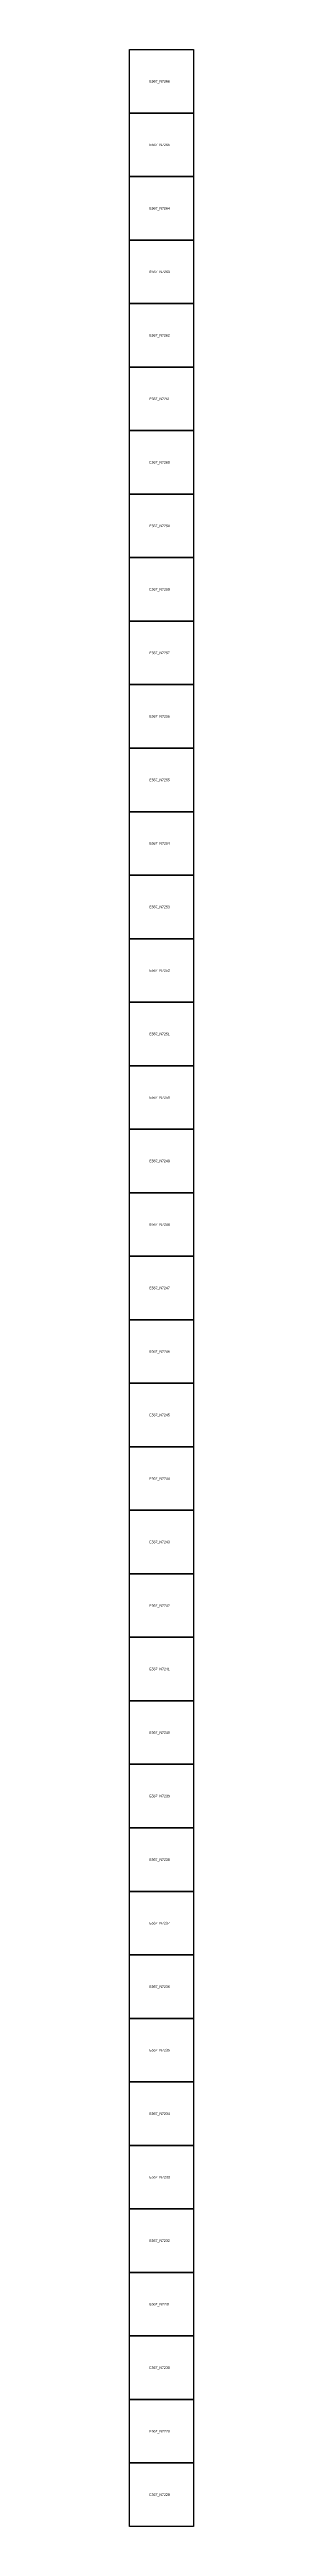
# Model space of a CAD drawing. Extents: x 546000 to 599000, y 7210000 to 7363000.
# Drawn here: x 567000 to 568000, y 7228000 to 7267000 of the extents above; entities that cross this region are included whole.
import ezdxf

# ---------------------------------------------------------------- set-up
doc = ezdxf.new("R2010")
doc.units = 0
doc.layers.add('FEATUREATTRIBS', color=7, linetype='Continuous')

msp = doc.modelspace()

# ---------------------------------------------------------------- linework, layer by layer
at = {"layer": 'FEATUREATTRIBS'}
for points in [[(567000, 7266000), (567000, 7267000), (568000, 7267000), (568000, 7266000)], [(567000, 7265000), (567000, 7266000), (568000, 7266000), (568000, 7265000)], [(567000, 7264000), (567000, 7265000), (568000, 7265000), (568000, 7264000)], [(567000, 7263000), (567000, 7264000), (568000, 7264000), (568000, 7263000)], [(567000, 7262000), (567000, 7263000), (568000, 7263000), (568000, 7262000)], [(567000, 7261000), (567000, 7262000), (568000, 7262000), (568000, 7261000)], [(567000, 7260000), (567000, 7261000), (568000, 7261000), (568000, 7260000)], [(567000, 7259000), (567000, 7260000), (568000, 7260000), (568000, 7259000)], [(567000, 7258000), (567000, 7259000), (568000, 7259000), (568000, 7258000)], [(567000, 7257000), (567000, 7258000), (568000, 7258000), (568000, 7257000)], [(567000, 7256000), (567000, 7257000), (568000, 7257000), (568000, 7256000)], [(567000, 7255000), (567000, 7256000), (568000, 7256000), (568000, 7255000)], [(567000, 7254000), (567000, 7255000), (568000, 7255000), (568000, 7254000)], [(567000, 7253000), (567000, 7254000), (568000, 7254000), (568000, 7253000)], [(567000, 7252000), (567000, 7253000), (568000, 7253000), (568000, 7252000)], [(567000, 7251000), (567000, 7252000), (568000, 7252000), (568000, 7251000)], [(567000, 7250000), (567000, 7251000), (568000, 7251000), (568000, 7250000)], [(567000, 7249000), (567000, 7250000), (568000, 7250000), (568000, 7249000)], [(567000, 7248000), (567000, 7249000), (568000, 7249000), (568000, 7248000)], [(567000, 7247000), (567000, 7248000), (568000, 7248000), (568000, 7247000)], [(567000, 7246000), (567000, 7247000), (568000, 7247000), (568000, 7246000)], [(567000, 7245000), (567000, 7246000), (568000, 7246000), (568000, 7245000)], [(567000, 7244000), (567000, 7245000), (568000, 7245000), (568000, 7244000)], [(567000, 7243000), (567000, 7244000), (568000, 7244000), (568000, 7243000)], [(567000, 7242000), (567000, 7243000), (568000, 7243000), (568000, 7242000)], [(567000, 7241000), (567000, 7242000), (568000, 7242000), (568000, 7241000)], [(567000, 7240000), (567000, 7241000), (568000, 7241000), (568000, 7240000)], [(567000, 7239000), (567000, 7240000), (568000, 7240000), (568000, 7239000)], [(567000, 7238000), (567000, 7239000), (568000, 7239000), (568000, 7238000)], [(567000, 7237000), (567000, 7238000), (568000, 7238000), (568000, 7237000)], [(567000, 7236000), (567000, 7237000), (568000, 7237000), (568000, 7236000)], [(567000, 7235000), (567000, 7236000), (568000, 7236000), (568000, 7235000)], [(567000, 7234000), (567000, 7235000), (568000, 7235000), (568000, 7234000)], [(567000, 7233000), (567000, 7234000), (568000, 7234000), (568000, 7233000)], [(567000, 7232000), (567000, 7233000), (568000, 7233000), (568000, 7232000)], [(567000, 7231000), (567000, 7232000), (568000, 7232000), (568000, 7231000)], [(567000, 7230000), (567000, 7231000), (568000, 7231000), (568000, 7230000)], [(567000, 7229000), (567000, 7230000), (568000, 7230000), (568000, 7229000)], [(567000, 7228000), (567000, 7229000), (568000, 7229000), (568000, 7228000)]]:
    msp.add_lwpolyline(points, close=True, dxfattribs=at)

# ---------------------------------------------------------------- texts
for s, p in [('E567_N7266', (567308, 7266480)), ('E567_N7265', (567308, 7265480)), ('E567_N7264', (567308, 7264480)), ('E567_N7263', (567308, 7263480)), ('E567_N7262', (567308, 7262480)), ('E567_N7261', (567308, 7261480)), ('E567_N7260', (567308, 7260480)), ('E567_N7259', (567308, 7259480)), ('E567_N7258', (567308, 7258480)), ('E567_N7257', (567308, 7257480)), ('E567_N7256', (567308, 7256480)), ('E567_N7255', (567308, 7255480)), ('E567_N7254', (567308, 7254480)), ('E567_N7253', (567308, 7253480)), ('E567_N7252', (567308, 7252480)), ('E567_N7251', (567308, 7251480)), ('E567_N7250', (567308, 7250480)), ('E567_N7249', (567308, 7249480)), ('E567_N7248', (567308, 7248480)), ('E567_N7247', (567308, 7247480)), ('E567_N7246', (567308, 7246480)), ('E567_N7245', (567308, 7245480)), ('E567_N7244', (567308, 7244480)), ('E567_N7243', (567308, 7243480)), ('E567_N7242', (567308, 7242480)), ('E567_N7241', (567308, 7241480)), ('E567_N7240', (567308, 7240480)), ('E567_N7239', (567308, 7239480)), ('E567_N7238', (567308, 7238480)), ('E567_N7237', (567308, 7237480)), ('E567_N7236', (567308, 7236480)), ('E567_N7235', (567308, 7235480)), ('E567_N7234', (567308, 7234480)), ('E567_N7233', (567308, 7233480)), ('E567_N7232', (567308, 7232480)), ('E567_N7231', (567308, 7231480)), ('E567_N7230', (567308, 7230480)), ('E567_N7229', (567308, 7229480)), ('E567_N7228', (567308, 7228480))]:
    msp.add_text(s, height=40, dxfattribs=at).set_placement(p)

doc.saveas('drawing.dxf')
